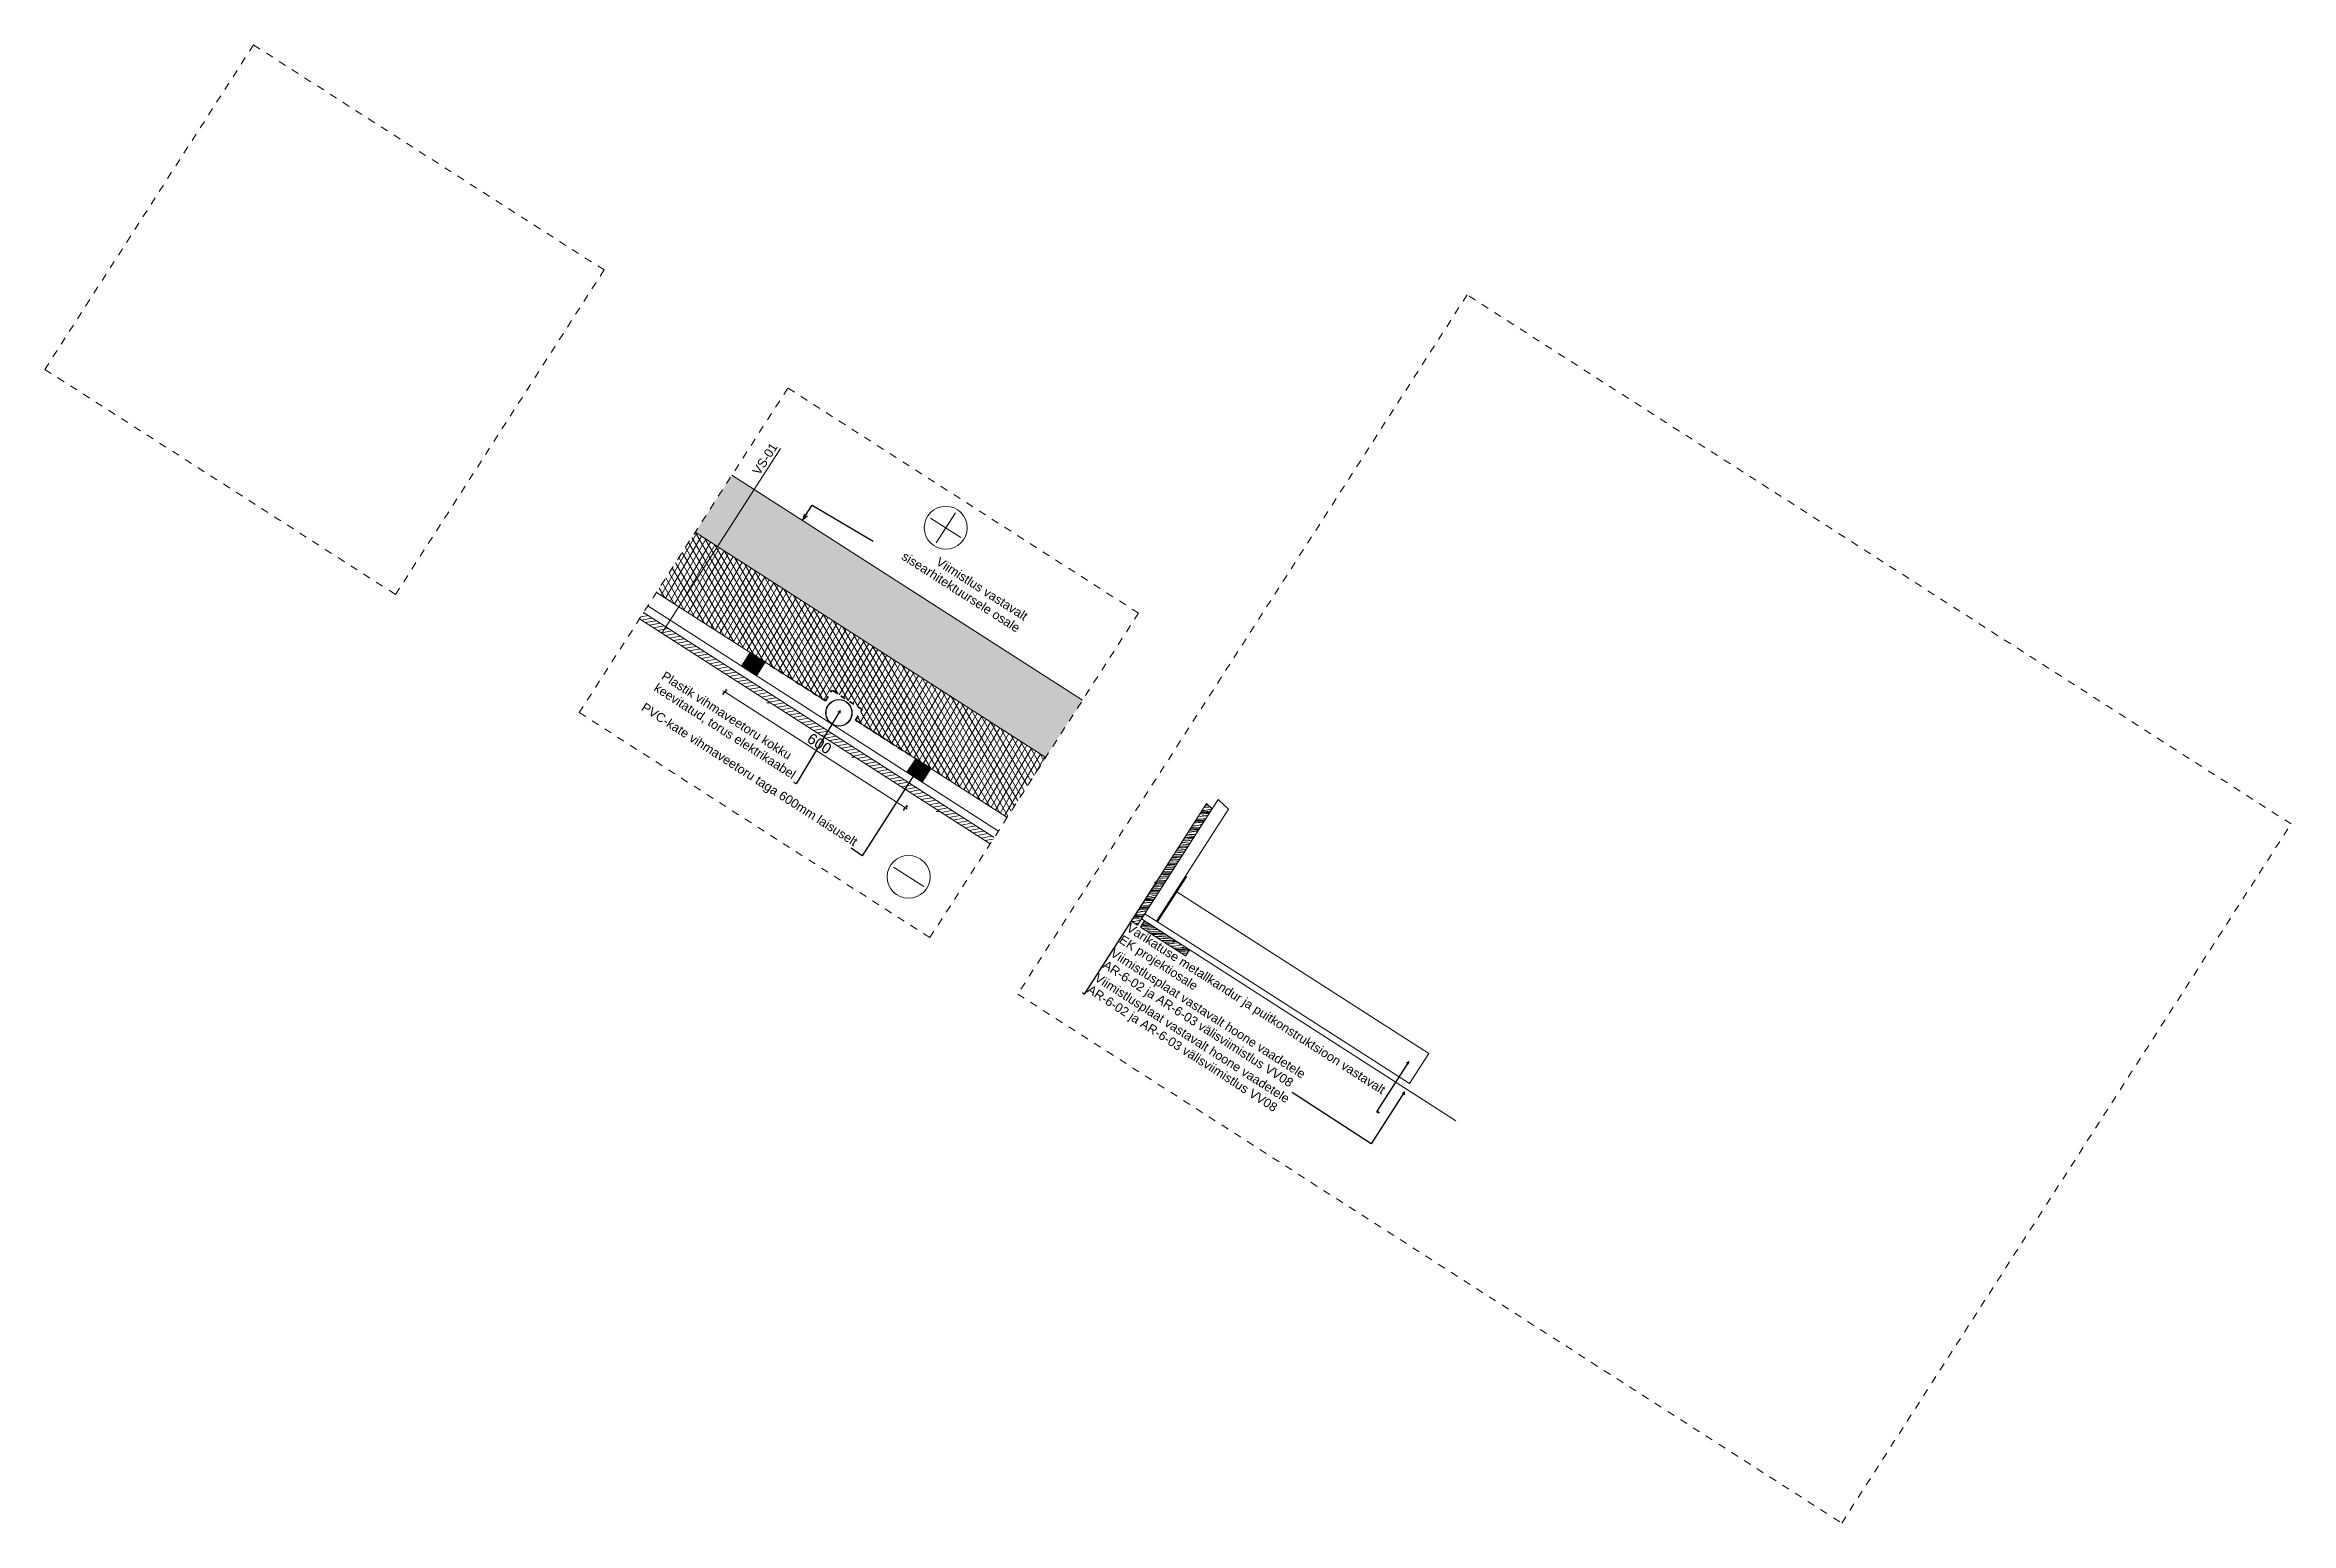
# Model space of a CAD drawing. Header units: millimetres. Extents: x -781 to 5496, y -3365 to 768.
import ezdxf

# ---------------------------------------------------------------- set-up
doc = ezdxf.new("R2010")
doc.units = ezdxf.units.MM
doc.header["$MEASUREMENT"] = 0
doc.linetypes.add('Dashed', pattern=[42.333333, 21.166667, -21.166667])
doc.linetypes.add('Small Dashed', pattern=[28.222222, 14.111111, -14.111111])
for name, color, linetype, lineweight in [('0_Pen_No__1', 7, 'Continuous', 13), ('2D Drafting - General_Pen_No__1', 7, 'Continuous', 13), ('2D Drafting - General_Pen_No__141', 7, 'Continuous', 20), ('Annotation - Label_Pen_No__2', 8, 'Continuous', 15), ('Dimensioning - General_Pen_No__1', 7, 'Continuous', 13), ('New_0_Pen_No__1', 7, 'Continuous', 13), ('New_0_Pen_No__2', 8, 'Continuous', 15), ('New_0_Pen_No__75', 6, 'Continuous', 20), ('New_2D Drafting - General_Pen_No__1', 7, 'Continuous', 13), ('New_2D Drafting - General_Pen_No__19', 255, 'Continuous', 0), ('New_2D Drafting - General_Pen_No__2', 8, 'Continuous', 15), ('New_2D Drafting - General_Pen_No__6', 5, 'Continuous', 35), ('New_k-jämejoon_Pen_No__2', 8, 'Continuous', 15), ('New_Structural - Bearing_Pen_No__1', 7, 'Continuous', 13), ('New_Structural - Bearing_Pen_No__141', 7, 'Continuous', 20)]:
    doc.layers.add(name, color=color, linetype=linetype, lineweight=lineweight)
for name, color, linetype, lineweight, true_color in [('2D Drafting - General_Pen_No__161', 7, 'Continuous', 13, 0x6a6a6a), ('New_Structural - Bearing_Pen_No__102', 7, 'Continuous', 13, 0xcccccc), ('New_Structural - Bearing_Pen_No__161', 7, 'Continuous', 13, 0x6a6a6a)]:
    doc.layers.add(name, color=color, linetype=linetype, lineweight=lineweight, true_color=true_color)
doc.layers.add('Dimensioning - General', color=7, linetype='Continuous')
doc.styles.add('GENERATED_STYLE_1', font='')
doc.styles.get('GENERATED_STYLE_1').set_extended_font_data('Arial')
doc.dimstyles.new('GENERATED_STYLE__1', dxfattribs={"dimtxt": 30, "dimasz": 9.5, "dimexe": 0.18, "dimexo": 0.0625, "dimgap": 0, "dimtad": 1, "dimdec": 0, "dimzin": 0, "dimdsep": 46, "dimtxsty": 'GENERATED_STYLE_1', "dimblk": 'ARROWHEAD_2', "dimblk1": 'ARROWHEAD_2', "dimblk2": 'ARROWHEAD_2', "dimcen": 0.09, "dimse1": 1, "dimse2": 1, "dimclrd": 7, "dimclre": 7, "dimclrt": 7, "dimadec": 0, "dimazin": 0, "dimtfac": 1, "dimtdec": 4, "dimtmove": 0, "dimatfit": 3, "dimfxl": 0, "dimtolj": 1, "dimtzin": 0, "dimarcsym": 0})
doc.dimstyles.new('GENERATED_STYLE__2', dxfattribs={"dimtxt": 0.18, "dimasz": 7.6, "dimexe": 0.18, "dimexo": 0.0625, "dimgap": 0, "dimtad": 0, "dimtih": 1, "dimtoh": 1, "dimdec": 4, "dimzin": 0, "dimdsep": 46, "dimcen": 0.09, "dimadec": 0, "dimazin": 0, "dimtfac": 1, "dimtdec": 4, "dimtmove": 0, "dimatfit": 3, "dimldrblk": 'ARROWHEAD_14', "dimfxl": 0, "dimtolj": 1, "dimtzin": 0, "dimarcsym": 0})
doc.dimstyles.new('GENERATED_STYLE__3', dxfattribs={"dimtxt": 0.18, "dimasz": 18.24, "dimexe": 0.18, "dimexo": 0.0625, "dimgap": 0, "dimtad": 0, "dimtih": 1, "dimtoh": 1, "dimdec": 4, "dimzin": 0, "dimdsep": 46, "dimcen": 0.09, "dimadec": 0, "dimazin": 0, "dimtfac": 1, "dimtdec": 4, "dimtmove": 0, "dimatfit": 3, "dimldrblk": 'ARROWHEAD_3', "dimfxl": 0, "dimtolj": 1, "dimtzin": 0, "dimarcsym": 0})

msp = doc.modelspace()

# ---------------------------------------------------------------- texts
at = {"layer": 'Annotation - Label_Pen_No__2', "color": 8, "linetype": 'Continuous', "lineweight": 15, "char_height": 25, "style": 'GENERATED_STYLE_1'}
for s, insert, width, attachment_point, rotation, line_spacing_factor in [('\\A1;{\\pqr;\\fArial|b0|i0|c0|p34;Viimistlus\\fArial|b0|i0|c0|p34; vastavalt sisearhitektuursele osale}', (1933.5, -876), 475.947, 9, 327.2836, 0.942728), ('\\A1;{\\pql;\\fArial|b0|i0|c0|p34;Plastik vihmaveetoru kokku keevitatud, torus elektrikaabel}', (915.8, -1039.6), 470.701, 7, 327.28329, 0.941195), ('\\A1;{\\pql;\\fArial|b0|i0|c0|p34;Varikatuse metallkandur ja puitkonstruktsioon vastavalt EK projektiosale}', (2214.2, -1746.5), 863.804, 7, 327.28329, 0.940037)]:
    msp.add_mtext(s, dxfattribs=dict(at, insert=insert, width=width, attachment_point=attachment_point, rotation=rotation, line_spacing_factor=line_spacing_factor))
at = {"layer": 'Annotation - Label_Pen_No__2', "color": 8, "linetype": 'Continuous', "lineweight": 15, "insert": (879.1, -1096.7), "char_height": 25, "attachment_point": 7, "rotation": 327.28329, "style": 'GENERATED_STYLE_1'}
msp.add_mtext('\\A1;{\\pql;\\fArial|b0|i0|c0|p34;PVC-kate vihmaveetoru taga 600mm laisuselt}', dxfattribs=at)
at = {"layer": 'Annotation - Label_Pen_No__2', "color": 8, "linetype": 'Continuous', "lineweight": 15, "char_height": 25, "attachment_point": 7, "line_spacing_factor": 0.937793, "style": 'GENERATED_STYLE_1'}
for insert, rotation in [((2168.9, -1817), 327.28329), ((2124.7, -1885.9), 327.28324)]:
    msp.add_mtext('\\A1;{\\pql;\\fArial|b0|i0|c0|p34;Viimistlusplaat vastavalt hoone vaadetele \\P\\pql;\\fArial|b0|i0|c0|p34;AR-6-02 ja AR-6-03\\fArial|b0|i0|c0|p34; välisviimistlus VV08}', dxfattribs=dict(at, insert=insert, rotation=rotation))
at = {"layer": 'New_0_Pen_No__2', "color": 8, "linetype": 'Continuous', "lineweight": 15, "insert": (1220.6, -382.4), "char_height": 25, "attachment_point": 2, "rotation": 57.28326, "style": 'GENERATED_STYLE_1'}
msp.add_mtext('\\A1;{\\pqc;\\fArial|b0|i0|c0|p34;VS-01}', dxfattribs=at)

# ---------------------------------------------------------------- blocks, each defined once
blk = doc.blocks.new('*X1')
at = {"layer": 'New_Structural - Bearing_Pen_No__161', "color": 251, "linetype": 'Continuous', "lineweight": 13, "true_color": 0x6a6a6a}
for p, q in [((2449.3, -1378.3), (2452.3, -1378.2)), ((2450.6, -1376.2), (2453.7, -1376.3)), ((2452.3, -1378.2), (2459.3, -1377.9)), ((2455, -1372.5), (2452.9, -1372.6)), ((2453.7, -1376.3), (2454.8, -1376.3)), ((2454.8, -1376.3), (2455.8, -1376.3)), ((2459.7, -1372.1), (2455, -1372.5)), ((2455.8, -1376.3), (2456.9, -1376.3)), ((2456.9, -1376.3), (2458, -1376.2)), ((2458, -1376.2), (2459.1, -1376.1)), ((2458.7, -1363.6), (2459, -1363.6)), ((2459, -1363.6), (2459.8, -1363.5)), ((2459.1, -1376.1), (2460.1, -1376)), ((2459.3, -1377.9), (2466.3, -1377.7)), ((2464.4, -1371.4), (2459.7, -1372.1)), ((2459.8, -1363.5), (2460.5, -1363.4)), ((2460.1, -1376), (2461.2, -1375.8)), ((2460.5, -1363.4), (2461.3, -1363.3)), ((2461.2, -1375.8), (2462.3, -1375.7)), ((2461.3, -1363.3), (2462.1, -1363.3)), ((2462.1, -1363.3), (2464.8, -1363.1)), ((2464.7, -1375.4), (2462.3, -1375.7)), ((2462.7, -1357.3), (2467.3, -1357.1)), ((2463, -1381.1), (2468.7, -1380.9)), ((2469, -1370.6), (2464.4, -1371.4)), ((2467.1, -1375.1), (2464.7, -1375.4)), ((2464.8, -1363.1), (2467.4, -1362.9)), ((2464.9, -1353.9), (2466.5, -1353.8)), ((2466.3, -1377.7), (2473.3, -1377.6)), ((2469.6, -1374.8), (2467.1, -1375.1)), ((2467.3, -1357.1), (2469.9, -1357)), ((2467.4, -1362.9), (2470.1, -1362.8)), ((2468.7, -1380.9), (2472.6, -1380.8)), ((2473.6, -1369.6), (2469, -1370.6)), ((2472, -1374.4), (2469.6, -1374.8)), ((2470.1, -1362.8), (2472.8, -1362.6)), ((2474.4, -1373.9), (2472, -1374.4)), ((2472.8, -1362.6), (2475.4, -1362.5)), ((2473.3, -1377.6), (2474.2, -1377.6)), ((2478.1, -1368.3), (2473.6, -1369.6)), ((2474.2, -1377.6), (2474.7, -1377.5)), ((2476.8, -1373.5), (2474.4, -1373.9)), ((2475.4, -1362.5), (2475.8, -1362.5)), ((2477.4, -1373.4), (2476.8, -1373.5)), ((2481, -1367.4), (2478.1, -1368.3)), ((2407.9, -1442.6), (2412.4, -1443)), ((2410.6, -1438.5), (2412.5, -1438.9)), ((2412.4, -1443), (2422, -1444)), ((2412.5, -1438.9), (2416.9, -1439.4)), ((2414, -1433.1), (2415.5, -1433.1)), ((2415.5, -1433.1), (2417.6, -1432.9)), ((2416.9, -1439.4), (2421.3, -1439.6)), ((2417.6, -1427.6), (2423, -1427.2)), ((2417.6, -1432.9), (2419.8, -1432.7)), ((2419.8, -1432.7), (2421.9, -1432.3)), ((2419.9, -1423.9), (2420.1, -1423.9)), ((2420.1, -1423.9), (2424.3, -1424)), ((2421.3, -1439.6), (2425.8, -1439.5)), ((2421.9, -1432.3), (2424, -1431.8)), ((2422.7, -1419.6), (2426.2, -1420)), ((2423, -1427.2), (2429.9, -1426.8)), ((2424, -1431.8), (2426, -1431.2)), ((2424.3, -1424), (2428.5, -1424)), ((2425.3, -1415.6), (2425.6, -1415.6)), ((2425.6, -1415.6), (2430, -1415.5)), ((2425.8, -1439.5), (2430.2, -1439.2)), ((2426, -1431.2), (2431.7, -1430.7)), ((2426.2, -1420), (2427.6, -1420.2)), ((2427.6, -1420.2), (2428.9, -1420.3)), ((2428.5, -1424), (2432.7, -1424.1)), ((2428.9, -1420.3), (2430.3, -1420.4)), ((2429.9, -1426.8), (2436.9, -1426.5)), ((2430, -1415.5), (2434.4, -1415.1)), ((2430.2, -1439.2), (2434.6, -1438.5)), ((2430.3, -1420.4), (2431.7, -1420.6)), ((2430.7, -1407.2), (2436, -1406.7)), ((2431.7, -1420.6), (2433, -1420.6)), ((2431.7, -1430.7), (2437.4, -1430.2)), ((2432.7, -1424.1), (2436.9, -1424.2)), ((2433, -1420.6), (2434.4, -1420.7)), ((2433.5, -1402.9), (2434.2, -1402.8)), ((2434.2, -1402.8), (2441.1, -1402.5)), ((2434.4, -1415.1), (2438.8, -1414.5)), ((2434.4, -1420.7), (2435.8, -1420.8)), ((2434.6, -1438.5), (2435.6, -1438.3)), ((2435.3, -1400.1), (2436.9, -1400.1)), ((2435.8, -1420.8), (2437.1, -1420.8)), ((2436, -1406.7), (2441.7, -1406.2)), ((2436.9, -1400.1), (2441.1, -1400.2)), ((2436.9, -1424.2), (2441, -1424.3)), ((2436.9, -1426.5), (2443.4, -1426.2)), ((2441.9, -1420.8), (2437.2, -1420.8)), ((2437.4, -1430.2), (2441, -1430)), ((2437.5, -1396.6), (2438.6, -1396.7)), ((2438.6, -1396.7), (2440, -1396.7)), ((2438.8, -1414.5), (2443.2, -1413.6)), ((2440, -1396.7), (2441.4, -1396.8)), ((2441, -1424.3), (2444.6, -1424.3)), ((2441.1, -1400.2), (2445.3, -1400.2)), ((2441.1, -1402.5), (2448.1, -1402.2)), ((2441.2, -1390.7), (2443.1, -1390.5)), ((2446.1, -1396.8), (2441.4, -1396.8)), ((2441.7, -1406.2), (2447.4, -1405.8)), ((2446.6, -1420.6), (2441.9, -1420.8)), ((2443.1, -1390.5), (2447.4, -1389.5)), ((2443.2, -1413.6), (2447.4, -1412.4)), ((2445.3, -1400.2), (2449.5, -1400.3)), ((2450.8, -1396.5), (2446.1, -1396.8)), ((2447.1, -1420.5), (2446.6, -1420.6)), ((2446.8, -1382.1), (2451.6, -1381.7)), ((2447.4, -1389.5), (2451.7, -1388.3)), ((2447.4, -1405.8), (2453.1, -1405.4)), ((2447.4, -1412.4), (2448.2, -1412.1)), ((2448.1, -1402.2), (2455.1, -1401.9)), ((2448.2, -1412.1), (2449, -1411.9)), ((2449, -1411.9), (2449.7, -1411.8)), ((2449.5, -1400.3), (2450.5, -1400.3)), ((2449.7, -1411.8), (2450.5, -1411.6)), ((2450.5, -1400.3), (2451.6, -1400.3)), ((2450.5, -1411.6), (2451.3, -1411.5)), ((2455.5, -1396.1), (2450.8, -1396.5)), ((2451.3, -1411.5), (2452.1, -1411.4)), ((2451.6, -1381.7), (2457.3, -1381.4)), ((2451.6, -1400.3), (2452.7, -1400.3)), ((2451.7, -1388.3), (2452.4, -1388.1)), ((2452.1, -1411.4), (2452.9, -1411.4)), ((2452.4, -1388.1), (2453.2, -1387.9)), ((2452.7, -1400.3), (2453.8, -1400.2)), ((2452.9, -1411.4), (2453, -1411.4)), ((2453.1, -1405.4), (2456.9, -1405.3)), ((2453.2, -1387.9), (2454, -1387.7)), ((2453.8, -1400.2), (2454.8, -1400.1)), ((2454, -1387.7), (2454.7, -1387.6)), ((2454.7, -1387.6), (2455.5, -1387.5)), ((2454.8, -1400.1), (2455.9, -1400)), ((2455.1, -1401.9), (2459.1, -1401.8)), ((2455.5, -1387.5), (2456.3, -1387.4)), ((2460.1, -1395.5), (2455.5, -1396.1)), ((2455.9, -1400), (2457, -1399.9)), ((2456.3, -1387.4), (2457.1, -1387.3)), ((2457, -1399.9), (2458, -1399.7)), ((2457.1, -1387.3), (2457.9, -1387.3)), ((2457.3, -1381.4), (2463, -1381.1)), ((2457.9, -1387.3), (2460.5, -1387.1)), ((2460.5, -1399.4), (2458, -1399.7)), ((2463.6, -1394.9), (2460.1, -1395.5)), ((2460.5, -1387.1), (2463.2, -1386.9)), ((2460.6, -1399.4), (2460.5, -1399.4)), ((2463.2, -1386.9), (2465.9, -1386.8)), ((2465.9, -1386.8), (2468.5, -1386.7)), ((2468.5, -1386.7), (2468.8, -1386.7)), ((2368.9, -1503.4), (2370, -1503.4)), ((2370, -1503.4), (2376.6, -1503.6)), ((2371.3, -1499.7), (2373.4, -1499.7)), ((2373.4, -1499.7), (2381.1, -1499.8)), ((2373.8, -1495.7), (2375.5, -1495.7)), ((2375.5, -1495.7), (2383.3, -1495.8)), ((2376.6, -1503.6), (2383.2, -1503.9)), ((2377.9, -1489.3), (2384.9, -1489.6)), ((2380.9, -1484.6), (2382.3, -1484.7)), ((2381.1, -1499.8), (2388.7, -1500)), ((2382.3, -1484.7), (2385.2, -1484.9)), ((2383.2, -1503.9), (2389.8, -1504.3)), ((2383.3, -1495.8), (2391.2, -1495.9)), ((2384.1, -1479.7), (2387.4, -1479.9)), ((2384.9, -1489.6), (2394.4, -1490.2)), ((2385.2, -1484.9), (2388.1, -1485.1)), ((2386.6, -1475.8), (2392.9, -1476)), ((2387.4, -1479.9), (2394, -1480.3)), ((2388.1, -1485.1), (2391, -1485.3)), ((2388.7, -1500), (2395.8, -1500.3)), ((2389.2, -1471.8), (2395.4, -1471.8)), ((2389.8, -1504.3), (2393.1, -1504.6)), ((2391, -1485.3), (2393.9, -1485.6)), ((2391.2, -1495.9), (2398.6, -1495.9)), ((2392.9, -1476), (2400.5, -1476.3)), ((2393, -1465.8), (2398.7, -1466.2)), ((2393.9, -1485.6), (2396.8, -1485.8)), ((2394, -1480.3), (2400.6, -1480.8)), ((2394.4, -1490.2), (2401.9, -1490.9)), ((2395.4, -1471.8), (2403.3, -1471.9)), ((2395.9, -1461.3), (2398.1, -1461.5)), ((2396.8, -1485.8), (2399.7, -1486.1)), ((2398.1, -1461.5), (2401, -1461.8)), ((2398.7, -1466.2), (2408.2, -1467)), ((2399.1, -1456.3), (2404.9, -1456.8)), ((2399.7, -1486.1), (2404, -1486.9)), ((2400.5, -1476.3), (2407.5, -1475.8)), ((2400.6, -1480.8), (2402.7, -1481)), ((2401, -1461.8), (2403.9, -1462.1)), ((2401.8, -1452.1), (2404.8, -1452.3)), ((2402.7, -1481), (2404.9, -1481.1)), ((2403.3, -1471.9), (2407.5, -1471.9)), ((2403.9, -1462.1), (2408.3, -1462.9)), ((2404, -1486.9), (2404.4, -1487)), ((2404.6, -1447.8), (2407.6, -1447.9)), ((2404.8, -1452.3), (2411.7, -1451.7)), ((2404.9, -1456.8), (2407, -1457)), ((2404.9, -1481.1), (2407, -1481.1)), ((2407, -1457), (2409.1, -1457.1)), ((2407, -1481.1), (2408.2, -1481.1)), ((2407.5, -1471.9), (2411.7, -1472)), ((2407.5, -1475.8), (2411.8, -1475.5)), ((2407.6, -1447.9), (2411.7, -1447.9)), ((2408.2, -1467), (2416.6, -1468)), ((2408.3, -1462.9), (2412.7, -1463.4)), ((2409.1, -1457.1), (2411.3, -1457.1)), ((2411.3, -1457.1), (2413.4, -1457)), ((2411.7, -1447.9), (2415.9, -1448)), ((2411.7, -1451.7), (2418.7, -1451.3)), ((2411.7, -1472), (2414, -1472)), ((2412.7, -1463.4), (2417.1, -1463.6)), ((2413.4, -1457), (2415.5, -1456.7)), ((2415.5, -1456.7), (2417.7, -1456.4)), ((2415.9, -1448), (2420.1, -1448)), ((2417.1, -1463.6), (2419.4, -1463.6)), ((2417.7, -1456.4), (2419.7, -1455.9)), ((2418.7, -1451.3), (2425.7, -1450.9)), ((2419.7, -1455.9), (2421.8, -1455.3)), ((2420.1, -1448), (2424.3, -1448.1)), ((2421.8, -1455.3), (2425, -1455)), ((2422, -1444), (2423.3, -1444.2)), ((2423.3, -1444.2), (2424.7, -1444.4)), ((2424.3, -1448.1), (2428.4, -1448.1)), ((2424.7, -1444.4), (2426.1, -1444.5)), ((2425.7, -1450.9), (2427.6, -1450.8)), ((2426.1, -1444.5), (2427.4, -1444.6)), ((2427.4, -1444.6), (2428.8, -1444.7)), ((2428.4, -1448.1), (2429.3, -1448.2)), ((2428.8, -1444.7), (2430.2, -1444.7)), ((2430.2, -1444.7), (2431.5, -1444.8)), ((2327.7, -1567.6), (2331.3, -1567.6)), ((2331.3, -1567.6), (2339.2, -1567.6)), ((2331.5, -1561.6), (2334, -1561.5)), ((2334, -1561.5), (2343.5, -1561.2)), ((2334.6, -1556.8), (2334.8, -1556.7)), ((2334.8, -1556.7), (2339.7, -1556.5)), ((2338, -1551.4), (2341.7, -1551.3)), ((2339.2, -1567.6), (2347, -1567.7)), ((2339.7, -1556.5), (2344.5, -1556.4)), ((2340.3, -1547.9), (2342.1, -1547.9)), ((2341.7, -1551.3), (2348.3, -1551.3)), ((2342.1, -1547.9), (2349.7, -1547.7)), ((2343, -1543.6), (2343.4, -1543.6)), ((2343.4, -1543.6), (2351.3, -1543.7)), ((2343.5, -1561.2), (2353.1, -1561.1)), ((2344.5, -1556.4), (2349.3, -1556.3)), ((2347, -1567.7), (2352.5, -1567.7)), ((2347.2, -1537.2), (2347.7, -1537.1)), ((2347.7, -1537.1), (2357.3, -1537.1)), ((2348.3, -1551.3), (2354.9, -1551.3)), ((2349.3, -1556.3), (2354.2, -1556.3)), ((2349.7, -1547.7), (2357.3, -1547.7)), ((2350.3, -1532.3), (2353.6, -1532.3)), ((2351.3, -1543.7), (2359.1, -1543.7)), ((2353.1, -1561.1), (2356.7, -1561.2)), ((2353.6, -1527.2), (2359.1, -1527.3)), ((2353.6, -1532.3), (2358.4, -1532.3)), ((2354.2, -1556.3), (2359, -1556.4)), ((2354.9, -1551.3), (2361.5, -1551.4)), ((2355.8, -1523.7), (2361.6, -1523.7)), ((2357.3, -1537.1), (2366.9, -1537.2)), ((2357.3, -1547.7), (2365, -1547.8)), ((2358.4, -1519.7), (2363.4, -1519.7)), ((2358.4, -1532.3), (2363.2, -1532.4)), ((2359, -1556.4), (2359.8, -1556.4)), ((2359.1, -1527.3), (2365.7, -1527.4)), ((2359.1, -1543.7), (2367, -1543.8)), ((2361.5, -1551.4), (2362.9, -1551.5)), ((2361.6, -1523.7), (2369.2, -1523.7)), ((2362.7, -1513.1), (2371.1, -1513.2)), ((2363.2, -1532.4), (2368, -1532.5)), ((2363.4, -1519.7), (2371.2, -1519.8)), ((2365, -1547.8), (2365.3, -1547.8)), ((2365.7, -1508.3), (2367.5, -1508.3)), ((2365.7, -1527.4), (2372.4, -1527.6)), ((2366.9, -1537.2), (2372, -1537.5)), ((2367, -1543.8), (2367.9, -1543.8)), ((2367.5, -1508.3), (2372.3, -1508.5)), ((2368, -1532.5), (2370.9, -1532.6)), ((2369.2, -1523.7), (2376.8, -1523.8)), ((2370.9, -1532.6), (2373.8, -1532.8)), ((2371.1, -1513.2), (2380.7, -1513.6)), ((2371.2, -1519.8), (2379.1, -1519.8)), ((2372.3, -1508.5), (2375.2, -1508.6)), ((2372.4, -1527.6), (2378.1, -1527.9)), ((2373.8, -1532.8), (2374.9, -1532.8)), ((2375.2, -1508.6), (2378.1, -1508.7)), ((2376.8, -1523.8), (2380.6, -1524)), ((2378.1, -1508.7), (2381, -1508.9)), ((2379.1, -1519.8), (2383.3, -1519.9)), ((2380.7, -1513.6), (2387, -1514)), ((2381, -1508.9), (2383.9, -1509.1)), ((2383.9, -1509.1), (2386.8, -1509.3)), ((2386.8, -1509.3), (2389.7, -1509.6)), ((2389.7, -1509.6), (2389.8, -1509.6)), ((2286.9, -1631), (2287.3, -1630.9)), ((2287.3, -1630.9), (2288.1, -1630.7)), ((2288.1, -1630.7), (2288.8, -1630.6)), ((2288.8, -1630.6), (2289.6, -1630.5)), ((2289.6, -1630.5), (2290.4, -1630.5)), ((2290.4, -1630.5), (2291.2, -1630.4)), ((2291.1, -1624.5), (2296.3, -1624.3)), ((2291.2, -1630.4), (2293.9, -1630.3)), ((2293.3, -1621.1), (2299.6, -1620.9)), ((2293.9, -1630.3), (2296.5, -1630.1)), ((2294.6, -1619), (2295.6, -1618.8)), ((2298, -1618.6), (2295.6, -1618.8)), ((2296.3, -1624.3), (2302.1, -1624.1)), ((2296.5, -1630.1), (2299.2, -1629.9)), ((2297.7, -1614.6), (2297.4, -1614.6)), ((2302.3, -1613.8), (2297.7, -1614.6)), ((2300.5, -1618.2), (2298, -1618.6)), ((2299.2, -1629.9), (2301.8, -1629.8)), ((2299.6, -1620.9), (2306.6, -1620.8)), ((2302.9, -1617.9), (2300.5, -1618.2)), ((2301.8, -1629.8), (2304.5, -1629.7)), ((2302.1, -1624.1), (2307.8, -1623.9)), ((2306.9, -1612.7), (2302.3, -1613.8)), ((2305.3, -1617.5), (2302.9, -1617.9)), ((2303, -1605.9), (2303.4, -1605.9)), ((2303.4, -1605.9), (2306.1, -1605.8)), ((2304.5, -1629.7), (2307.2, -1629.6)), ((2307.7, -1617.1), (2305.3, -1617.5)), ((2306.1, -1605.8), (2308.7, -1605.7)), ((2306.6, -1620.8), (2307.6, -1620.7)), ((2306.8, -1600), (2312, -1599.9)), ((2311.4, -1611.5), (2306.9, -1612.7)), ((2307.2, -1629.6), (2309.8, -1629.5)), ((2307.6, -1620.7), (2308.5, -1620.7)), ((2310.2, -1616.6), (2307.7, -1617.1)), ((2307.8, -1623.9), (2313.5, -1623.9)), ((2308.5, -1620.7), (2309.4, -1620.6)), ((2308.7, -1605.7), (2311.4, -1605.6)), ((2308.9, -1596.8), (2310.9, -1596.7)), ((2309.4, -1620.6), (2310.4, -1620.6)), ((2309.8, -1629.5), (2312.5, -1629.5)), ((2312.6, -1616.1), (2310.2, -1616.6)), ((2310.4, -1620.6), (2311.3, -1620.5)), ((2310.9, -1596.7), (2311.8, -1596.7)), ((2312, -1593.1), (2311.2, -1593.2)), ((2311.3, -1620.5), (2312.2, -1620.5)), ((2311.4, -1605.6), (2314.1, -1605.5)), ((2315.9, -1610), (2311.4, -1611.5)), ((2311.8, -1596.7), (2312.7, -1596.6)), ((2314.4, -1592.6), (2312, -1593.1)), ((2312, -1599.9), (2317.7, -1599.9)), ((2312.2, -1620.5), (2313.2, -1620.5)), ((2312.5, -1629.5), (2312.9, -1629.5)), ((2314.9, -1615.6), (2312.6, -1616.1)), ((2312.7, -1596.6), (2313.7, -1596.6)), ((2313.2, -1620.5), (2314.1, -1620.4)), ((2313.5, -1623.9), (2314.6, -1623.8)), ((2313.7, -1596.6), (2314.6, -1596.5)), ((2314.1, -1605.5), (2316.7, -1605.5)), ((2314.1, -1620.4), (2318.8, -1620.2)), ((2316.8, -1592.1), (2314.4, -1592.6)), ((2314.6, -1596.5), (2315.5, -1596.5)), ((2314.6, -1623.8), (2315.7, -1623.8)), ((2315.7, -1587.4), (2314.7, -1587.7)), ((2314.9, -1615.6), (2321.7, -1615.6)), ((2315.5, -1596.5), (2316.5, -1596.5)), ((2320.2, -1586), (2315.7, -1587.4)), ((2315.7, -1623.8), (2316.5, -1623.8)), ((2315.9, -1610), (2325.5, -1609.5)), ((2316.5, -1596.5), (2317.4, -1596.4)), ((2316.7, -1605.5), (2321.5, -1605.1)), ((2319.2, -1591.6), (2316.8, -1592.1)), ((2317.4, -1596.4), (2318.3, -1596.4)), ((2317.7, -1599.9), (2318.8, -1599.8)), ((2318.3, -1596.4), (2326, -1596.1)), ((2318.7, -1581.5), (2321, -1581.4)), ((2318.8, -1599.8), (2319.9, -1599.8)), ((2319.2, -1591.6), (2327.1, -1591.6)), ((2319.9, -1599.8), (2321, -1599.7)), ((2320.2, -1586), (2329.7, -1585.5)), ((2321, -1581.4), (2325.8, -1581.1)), ((2321, -1599.7), (2322.2, -1599.7)), ((2321.5, -1605.1), (2326.4, -1604.8)), ((2322.2, -1599.7), (2323.3, -1599.6)), ((2322.4, -1575.8), (2323.1, -1575.8)), ((2323.1, -1575.8), (2324.2, -1575.7)), ((2323.3, -1599.6), (2324.4, -1599.6)), ((2324.2, -1575.7), (2325.3, -1575.7)), ((2324.4, -1599.6), (2325.5, -1599.6)), ((2324.6, -1572.3), (2330.2, -1572.1)), ((2325.3, -1575.7), (2326.4, -1575.6)), ((2325.5, -1599.6), (2326.6, -1599.5)), ((2325.5, -1609.5), (2325.7, -1609.5)), ((2325.8, -1581.1), (2330.6, -1580.8)), ((2326, -1596.1), (2333.6, -1595.9)), ((2326.4, -1575.6), (2327.5, -1575.6)), ((2326.4, -1604.8), (2328.8, -1604.7)), ((2326.6, -1599.5), (2332.2, -1599.4)), ((2327.1, -1591.6), (2334.9, -1591.7)), ((2327.5, -1575.6), (2328.6, -1575.6)), ((2328.6, -1575.6), (2329.7, -1575.5)), ((2329.7, -1575.5), (2330.8, -1575.5)), ((2329.7, -1585.5), (2339.3, -1585.2)), ((2330.2, -1572.1), (2337.8, -1571.9)), ((2330.6, -1580.8), (2335.4, -1580.6)), ((2330.8, -1575.5), (2337.4, -1575.3)), ((2333.6, -1595.9), (2334.4, -1595.9)), ((2334.9, -1591.7), (2337.1, -1591.7)), ((2335.4, -1580.6), (2340.3, -1580.4)), ((2337.4, -1575.3), (2344.1, -1575.3)), ((2337.8, -1571.9), (2345.5, -1571.8)), ((2339.3, -1585.2), (2341.3, -1585.2)), ((2340.3, -1580.4), (2344.4, -1580.4)), ((2344.1, -1575.3), (2347.6, -1575.3)), ((2345.5, -1571.8), (2349.9, -1571.7)), ((2256.2, -1682.7), (2259.1, -1682.7)), ((2259, -1674.5), (2259.4, -1674.4)), ((2259.1, -1682.7), (2263.5, -1682.3)), ((2259.4, -1674.4), (2265.1, -1673.8)), ((2261.8, -1670.1), (2263.2, -1670)), ((2263.2, -1670), (2270.2, -1669.6)), ((2263.5, -1682.3), (2267.9, -1681.7)), ((2263.6, -1667.2), (2266, -1667.3)), ((2264.3, -1687.9), (2264.9, -1688)), ((2264.9, -1688), (2266.2, -1688)), ((2265.1, -1673.8), (2270.7, -1673.4)), ((2265.9, -1663.8), (2266.4, -1663.8)), ((2266, -1667.3), (2270.2, -1667.3)), ((2270.9, -1688), (2266.2, -1688)), ((2266.4, -1663.8), (2267.7, -1663.9)), ((2267.7, -1663.9), (2269.1, -1663.9)), ((2267.9, -1681.7), (2272.3, -1680.8)), ((2269.1, -1663.9), (2270.5, -1664)), ((2269.5, -1658), (2272.2, -1657.7)), ((2269.8, -1691.4), (2270.1, -1691.5)), ((2270.1, -1691.5), (2273, -1691.5)), ((2270.2, -1667.3), (2274.4, -1667.4)), ((2270.2, -1669.6), (2277.2, -1669.4)), ((2275.2, -1663.9), (2270.5, -1663.9)), ((2270.7, -1673.4), (2276.5, -1673)), ((2275.4, -1687.8), (2270.9, -1688)), ((2272.2, -1657.7), (2276.5, -1656.7)), ((2272.3, -1680.8), (2276.5, -1679.6)), ((2274.4, -1667.4), (2278.5, -1667.5)), ((2275.1, -1649.3), (2280.7, -1648.9)), ((2279.9, -1663.7), (2275.2, -1663.9)), ((2276.5, -1656.7), (2280.8, -1655.5)), ((2276.5, -1673), (2282.2, -1672.6)), ((2276.5, -1679.6), (2277.3, -1679.3)), ((2277.2, -1669.4), (2284.2, -1669.1)), ((2277.3, -1679.3), (2278, -1679.1)), ((2277.6, -1645.5), (2281.4, -1645.3)), ((2278, -1679.1), (2278.8, -1679)), ((2278.5, -1667.5), (2279.6, -1667.5)), ((2278.8, -1679), (2279.6, -1678.8)), ((2278.9, -1643.4), (2282.8, -1643.5)), ((2279.6, -1667.5), (2280.7, -1667.5)), ((2279.6, -1678.8), (2280.4, -1678.7)), ((2284.6, -1663.3), (2279.9, -1663.7)), ((2280.4, -1678.7), (2281.2, -1678.6)), ((2280.7, -1648.9), (2286.4, -1648.6)), ((2280.7, -1667.5), (2281.8, -1667.5)), ((2280.8, -1655.5), (2281.5, -1655.3)), ((2284.1, -1639.7), (2281.2, -1639.8)), ((2281.2, -1678.6), (2281.3, -1678.6)), ((2281.4, -1645.3), (2288.4, -1645.1)), ((2281.5, -1655.3), (2282.3, -1655.1)), ((2281.8, -1667.5), (2282.8, -1667.4)), ((2282.2, -1672.6), (2285.2, -1672.5)), ((2282.3, -1655.1), (2283.1, -1654.9)), ((2282.8, -1643.5), (2283.9, -1643.5)), ((2282.8, -1667.4), (2283.9, -1667.3)), ((2283.1, -1654.9), (2283.8, -1654.8)), ((2283.8, -1654.8), (2284.6, -1654.7)), ((2283.9, -1643.5), (2284.9, -1643.5)), ((2283.9, -1667.3), (2285, -1667.2)), ((2288.8, -1639.3), (2284.1, -1639.7)), ((2284.2, -1669.1), (2287.4, -1669)), ((2284.6, -1654.7), (2285.4, -1654.6)), ((2289.2, -1662.7), (2284.6, -1663.3)), ((2284.9, -1643.5), (2286, -1643.4)), ((2285, -1667.2), (2286.1, -1667.1)), ((2285.4, -1654.6), (2286.2, -1654.5)), ((2286, -1643.4), (2287.1, -1643.4)), ((2286.1, -1667.1), (2287.1, -1666.9)), ((2286.2, -1654.5), (2287, -1654.5)), ((2286.4, -1648.6), (2292.1, -1648.3)), ((2287, -1654.5), (2289.6, -1654.3)), ((2287.1, -1643.4), (2288.2, -1643.3)), ((2288.9, -1666.7), (2287.1, -1666.9)), ((2288.2, -1643.3), (2289.2, -1643.2)), ((2288.4, -1645.1), (2295.4, -1644.9)), ((2293.5, -1638.6), (2288.8, -1639.3)), ((2289.2, -1643.2), (2290.3, -1643)), ((2291.8, -1662.2), (2289.2, -1662.7)), ((2289.6, -1654.3), (2292.3, -1654.1)), ((2290.3, -1643), (2291.4, -1642.9)), ((2293.8, -1642.6), (2291.4, -1642.8)), ((2292.1, -1648.3), (2297.8, -1648.1)), ((2292.3, -1654.1), (2294.9, -1654)), ((2298.1, -1637.8), (2293.5, -1638.6)), ((2296.2, -1642.3), (2293.8, -1642.6)), ((2294.9, -1654), (2297.2, -1653.9)), ((2295.4, -1644.9), (2302.4, -1644.8)), ((2298.7, -1641.9), (2296.2, -1642.3)), ((2297.8, -1648.1), (2300.9, -1648)), ((2302.7, -1636.7), (2298.1, -1637.8)), ((2301.1, -1641.5), (2298.7, -1641.9)), ((2303.5, -1641.1), (2301.1, -1641.5)), ((2302.4, -1644.8), (2303, -1644.8)), ((2307.2, -1635.5), (2302.7, -1636.7)), ((2305.6, -1640.7), (2303.5, -1641.1)), ((2309.4, -1634.8), (2307.2, -1635.5))]:
    blk.add_line(p, q, dxfattribs=at)
blk = doc.blocks.new('*X2')
at = {"layer": '2D Drafting - General_Pen_No__161', "color": 251, "linetype": 'Continuous', "lineweight": 13, "true_color": 0x6a6a6a}
for p, q in [((2283.9, -1693.1), (2286.9, -1693)), ((2287.8, -1690.3), (2285.4, -1690.6)), ((2286.9, -1693), (2293.9, -1692.9)), ((2290.2, -1690), (2287.8, -1690.3)), ((2289.6, -1685.8), (2288.4, -1686.1)), ((2294.2, -1684.8), (2289.6, -1685.8)), ((2292.6, -1689.6), (2290.2, -1690)), ((2295, -1689.2), (2292.6, -1689.6)), ((2293.9, -1692.9), (2294.8, -1692.8)), ((2297.1, -1684), (2294.2, -1684.8)), ((2294.8, -1692.8), (2295.8, -1692.8)), ((2297.4, -1688.7), (2295, -1689.2)), ((2295.8, -1692.8), (2296.7, -1692.7)), ((2296.7, -1692.7), (2297.6, -1692.7)), ((2299.8, -1688.2), (2297.4, -1688.7)), ((2297.6, -1692.7), (2298.6, -1692.6)), ((2298.6, -1692.6), (2299.5, -1692.6)), ((2299.5, -1692.6), (2300.4, -1692.5)), ((2302.2, -1687.7), (2299.8, -1688.2)), ((2300.4, -1692.5), (2301.4, -1692.5)), ((2301.4, -1692.5), (2309, -1692.2)), ((2302.2, -1687.7), (2302.8, -1687.7)), ((2309, -1692.2), (2309.8, -1692.2)), ((2281.7, -1696.5), (2283.6, -1696.4)), ((2283.6, -1696.4), (2289.3, -1696.2)), ((2286.3, -1702), (2286.5, -1702)), ((2286.5, -1702), (2289.1, -1701.9)), ((2289.1, -1701.9), (2291.8, -1701.8)), ((2289.3, -1696.2), (2295.1, -1696)), ((2291.8, -1701.8), (2294.5, -1701.7)), ((2294.5, -1701.7), (2297.1, -1701.6)), ((2299, -1706.1), (2294.8, -1707.5)), ((2295.1, -1696), (2300.8, -1696)), ((2297.1, -1701.6), (2299.8, -1701.6)), ((2299, -1706.1), (2308.5, -1705.6)), ((2299.8, -1701.6), (2304.6, -1701.2)), ((2300.8, -1696), (2301.9, -1695.9)), ((2301.3, -1711.7), (2305.9, -1711.8)), ((2301.9, -1695.9), (2303, -1695.9)), ((2303, -1695.9), (2304.1, -1695.8)), ((2304.1, -1695.8), (2305.2, -1695.8)), ((2304.6, -1701.2), (2309.4, -1700.9)), ((2305.2, -1695.8), (2306.3, -1695.7)), ((2305.9, -1711.8), (2313.7, -1711.8)), ((2306.3, -1695.7), (2307.4, -1695.7)), ((2307.4, -1695.7), (2308.5, -1695.7)), ((2308.2, -1716.2), (2312.4, -1716.1)), ((2308.5, -1695.7), (2309.6, -1695.6)), ((2308.5, -1705.6), (2318.1, -1705.3)), ((2309.4, -1700.9), (2314.2, -1700.7)), ((2309.7, -1695.6), (2315, -1695.5)), ((2312.4, -1716.1), (2320, -1715.9)), ((2313.5, -1719.5), (2318.6, -1719.5)), ((2313.7, -1711.8), (2321.6, -1711.9)), ((2314.2, -1700.7), (2319.1, -1700.6)), ((2318.1, -1705.3), (2327.7, -1705.3)), ((2318.6, -1719.5), (2325.2, -1719.5)), ((2319.1, -1700.6), (2322.7, -1700.5)), ((2320, -1715.9), (2327.7, -1715.9)), ((2321.3, -1724.5), (2324.5, -1724.5)), ((2321.6, -1711.9), (2329.5, -1711.9)), ((2324.5, -1724.5), (2329.3, -1724.6)), ((2325.2, -1719.5), (2331.8, -1719.6)), ((2327.7, -1705.3), (2330.2, -1705.3)), ((2327.7, -1715.9), (2335.3, -1716)), ((2328.9, -1729.4), (2333, -1729.5)), ((2329.3, -1724.6), (2334.2, -1724.7)), ((2329.5, -1711.9), (2337.3, -1712)), ((2331.8, -1719.6), (2338.5, -1719.9)), ((2333, -1729.5), (2342.5, -1729.9)), ((2334.2, -1724.7), (2337.1, -1724.8)), ((2335.3, -1716), (2342.9, -1716.1)), ((2337.1, -1724.8), (2340, -1725)), ((2337.3, -1712), (2340.6, -1712)), ((2338.5, -1719.9), (2345.1, -1720.2)), ((2339.2, -1736.1), (2341, -1736.1)), ((2340, -1725), (2342.8, -1725.2)), ((2341, -1736.1), (2348.8, -1736.1)), ((2342.5, -1729.9), (2352.1, -1730.5)), ((2342.8, -1725.2), (2345.7, -1725.4)), ((2342.9, -1716.1), (2347.2, -1716.2)), ((2345.1, -1720.2), (2351.7, -1720.6)), ((2345.7, -1725.4), (2348.6, -1725.6)), ((2345.8, -1740.3), (2346.3, -1740.3)), ((2346.3, -1740.3), (2353.9, -1740.6)), ((2348.6, -1725.6), (2351.5, -1725.9)), ((2348.8, -1736.1), (2356.7, -1736.2)), ((2351.5, -1725.9), (2354.4, -1726.1)), ((2351.7, -1720.6), (2354.3, -1720.8)), ((2352.1, -1730.5), (2361.6, -1731.3)), ((2353.2, -1745.1), (2354, -1745.1)), ((2353.9, -1740.6), (2360.9, -1740.1)), ((2354, -1745.1), (2356.1, -1745.3)), ((2354.4, -1726.1), (2357.3, -1726.4)), ((2356.1, -1745.3), (2358.3, -1745.5)), ((2356.7, -1736.2), (2360.9, -1736.3)), ((2357.3, -1726.4), (2361.7, -1727.2)), ((2358.3, -1745.5), (2360.4, -1745.5)), ((2360.4, -1745.5), (2362.6, -1745.3)), ((2360.9, -1736.3), (2365.1, -1736.3)), ((2360.9, -1740.1), (2367.9, -1739.6)), ((2361.6, -1731.3), (2371.1, -1732.4)), ((2361.7, -1727.2), (2364.9, -1727.6)), ((2362.6, -1745.3), (2364.7, -1745.1)), ((2363.8, -1751.9), (2366.3, -1752)), ((2364.7, -1745.1), (2366.8, -1744.7)), ((2365.1, -1736.3), (2369.2, -1736.4)), ((2366.3, -1752), (2370.7, -1751.9)), ((2366.8, -1744.7), (2368.9, -1744.2)), ((2367.9, -1739.6), (2374.8, -1739.2)), ((2368.9, -1744.2), (2371, -1743.6)), ((2369.2, -1736.4), (2373.4, -1736.4)), ((2370.7, -1751.9), (2375.1, -1751.6)), ((2371, -1743.6), (2376.6, -1743.1)), ((2371.1, -1732.4), (2372.5, -1732.6)), ((2371.7, -1756.9), (2372.3, -1757)), ((2372.3, -1757), (2373.7, -1757.1)), ((2372.5, -1732.6), (2372.7, -1732.6)), ((2373.4, -1736.4), (2377.6, -1736.5)), ((2373.7, -1757.1), (2375.1, -1757.1)), ((2374.8, -1739.2), (2381.8, -1738.9)), ((2375.1, -1751.6), (2379.5, -1750.9)), ((2375.1, -1757.1), (2376.5, -1757.2)), ((2376.5, -1757.2), (2377.8, -1757.2)), ((2376.6, -1743.1), (2382.3, -1742.6)), ((2377.6, -1736.5), (2378.8, -1736.5)), ((2382.5, -1757.2), (2377.8, -1757.2)), ((2379.5, -1750.9), (2383.8, -1750)), ((2381.8, -1738.9), (2382.4, -1738.9)), ((2382.3, -1742.6), (2387.7, -1742.2)), ((2387.2, -1757), (2382.5, -1757.2)), ((2383.8, -1750), (2388.1, -1748.8)), ((2391.9, -1756.5), (2387.2, -1757)), ((2388.1, -1748.8), (2388.9, -1748.6)), ((2388.9, -1748.6), (2389.6, -1748.4)), ((2389.6, -1748.4), (2390.4, -1748.2)), ((2390.4, -1748.2), (2391.2, -1748)), ((2391.2, -1748), (2392, -1747.9)), ((2396.6, -1755.9), (2391.9, -1756.5)), ((2392, -1747.9), (2392.8, -1747.8)), ((2392.8, -1747.8), (2393.5, -1747.8)), ((2393.5, -1747.8), (2394.3, -1747.7)), ((2394.3, -1747.7), (2396, -1747.6)), ((2401.2, -1755.1), (2396.6, -1755.9)), ((2405.8, -1754), (2401.2, -1755.1)), ((2406, -1754), (2405.8, -1754)), ((2411.4, -1757.5), (2409, -1757.9)), ((2377.4, -1760.6), (2377.5, -1760.6)), ((2377.5, -1760.6), (2381.7, -1760.7)), ((2380.8, -1762.8), (2384.6, -1762.6)), ((2381.7, -1760.7), (2385.9, -1760.8)), ((2384.6, -1762.6), (2391.5, -1762.4)), ((2385.9, -1760.8), (2387, -1760.8)), ((2386, -1766.1), (2389.5, -1765.9)), ((2387, -1760.8), (2388.1, -1760.8)), ((2388.1, -1760.8), (2389.1, -1760.7)), ((2389.1, -1760.7), (2390.2, -1760.7)), ((2389.5, -1765.9), (2395.2, -1765.6)), ((2390.2, -1760.7), (2391.3, -1760.6)), ((2391.3, -1760.6), (2392.3, -1760.5)), ((2391.5, -1762.4), (2398.5, -1762.2)), ((2392.3, -1760.5), (2393.4, -1760.3)), ((2393.4, -1760.3), (2394.5, -1760.2)), ((2394.3, -1771.5), (2395.4, -1771.4)), ((2396.9, -1759.9), (2394.5, -1760.1)), ((2395.2, -1765.6), (2400.9, -1765.4)), ((2395.4, -1771.4), (2398.1, -1771.3)), ((2399.4, -1759.6), (2396.9, -1759.9)), ((2398.1, -1771.3), (2400.7, -1771.1)), ((2398.5, -1762.2), (2405.5, -1762.1)), ((2401.8, -1759.2), (2399.4, -1759.6)), ((2400.7, -1771.1), (2403.4, -1771)), ((2400.9, -1765.4), (2406.7, -1765.3)), ((2404.2, -1758.8), (2401.8, -1759.2)), ((2403.4, -1771), (2406.1, -1770.9)), ((2406.1, -1776.8), (2403.7, -1777.5)), ((2406.6, -1758.4), (2404.2, -1758.8)), ((2405.5, -1762.1), (2406.4, -1762)), ((2406.1, -1770.9), (2408.7, -1770.9)), ((2409, -1775.9), (2406.1, -1776.8)), ((2406.4, -1762), (2407.4, -1762)), ((2409, -1757.9), (2406.6, -1758.4)), ((2406.7, -1765.3), (2412.4, -1765.2)), ((2407.4, -1762), (2408.3, -1761.9)), ((2408.3, -1761.9), (2409.2, -1761.9)), ((2408.7, -1770.9), (2411.4, -1770.8)), ((2409.2, -1761.9), (2410.2, -1761.9)), ((2410.2, -1761.9), (2411.1, -1761.8)), ((2411.1, -1761.8), (2412, -1761.8)), ((2411.4, -1770.8), (2412.3, -1770.7)), ((2412, -1761.8), (2413, -1761.7)), ((2412.4, -1765.2), (2413.5, -1765.1)), ((2413, -1761.7), (2417.8, -1761.6)), ((2413.5, -1765.1), (2414.6, -1765.1)), ((2414.6, -1765.1), (2415.7, -1765.1)), ((2415.7, -1765.1), (2415.9, -1765))]:
    blk.add_line(p, q, dxfattribs=at)
blk = doc.blocks.new('*D3')
at = {"layer": 'Dimensioning - General_Pen_No__1', "color": 7, "linetype": 'Continuous', "lineweight": 13}
for p, q in [((1125.2, -1037.3), (1112.4, -1043.9)), ((1113.7, -1048.5), (1123.9, -1032.7)), ((1113.7, -1037.3), (1118.8, -1040.6)), ((1118.8, -1040.6), (1623.6, -1364.9)), ((1617.2, -1368.2), (1630, -1361.6)), ((1618.6, -1372.8), (1628.7, -1357)), ((1623.6, -1364.9), (1628.8, -1368.2))]:
    blk.add_line(p, q, dxfattribs=at)
at = {"layer": 'Dimensioning - General_Pen_No__1', "color": 7, "lineweight": 13, "insert": (1345.7, -1179.2), "char_height": 30, "attachment_point": 7, "rotation": 327.28326, "style": 'GENERATED_STYLE_1'}
blk.add_mtext('\\A1;{\\pql;\\fArial|b0|i0|c0|p34;600}', dxfattribs=at)
blk = doc.blocks.new('ARROWHEAD_2')
at = {"color": 0, "linetype": 'Continuous', "lineweight": 0}
for p, q in [((0, 0), (-1, 0)), ((-0.38, -0.66), (0.38, 0.66))]:
    blk.add_line(p, q, dxfattribs=at)
blk = doc.blocks.new('ARROWHEAD_14')
at = {"color": 0, "linetype": 'Continuous', "lineweight": 0}
blk.add_line((0, 0), (-1, 0), dxfattribs=at)
at = {"color": 0, "linetype": 'Continuous', "lineweight": 0, "flags": 128}
blk.add_lwpolyline([(-0.9093, 0.525), (0, 0), (-0.9093, -0.525)], dxfattribs=at)
blk = doc.blocks.new('ARROWHEAD_3')
at = {"color": 0, "linetype": 'Continuous', "lineweight": 0}
blk.add_line((0, 0), (-1, 0), dxfattribs=at)
at = {"color": 0, "linetype": 'Continuous', "lineweight": 0, "flags": 128}
blk.add_lwpolyline([(-1, 0.2679), (0, 0), (-1, -0.2679)], dxfattribs=at)

# ---------------------------------------------------------------- dimensions: what is measured, and where the dimension line sits
at = {"layer": 'Dimensioning - General', "color": 7, "linetype": 'Continuous', "lineweight": 13}
dim = msp.add_linear_dim(base=(1623.6, -1364.9), p1=(1165.2, -968.4), p2=(1670, -1292.7), angle=327.28326, dimstyle='GENERATED_STYLE__1', dxfattribs=at)
dim.commit()
dim.dimension.update_dxf_attribs({"geometry": '*D3', "text_midpoint": (1382.7, -1185.2), "dimtype": 160, "text_rotation": 327.28326})

# ---------------------------------------------------------------- hatches: boundary and pattern name
at = {"layer": 'New_2D Drafting - General_Pen_No__19', "linetype": 'Continuous', "lineweight": 0}
for points in [[(1165.2, -968.4), (1207.3, -995.4), (1231.6, -957.5), (1189.5, -930.5)], [(1628, -1265.6), (1670, -1292.7), (1694.4, -1254.8), (1652.3, -1227.8)]]:
    msp.add_hatch(color=255, dxfattribs=at).paths.add_polyline_path(points)
at = {"layer": 'New_Structural - Bearing_Pen_No__1', "linetype": 'Continuous', "lineweight": 13}
h = msp.add_hatch(dxfattribs=at)
h.set_pattern_fill('Lightweight_Concrete_0001', style=0, pattern_type=2)
h.set_pattern_definition([(0, (0, 0), (0, 77.9423), [4.875, -40.125]), (0, (22.5, 38.97), (0, 77.9423), [4.875, -40.125]), (60, (0, 0), (-67.5, 38.9711), [4.875, -40.125]), (60, (45, 0), (-67.5, 38.9711), [4.875, -40.125]), (120, (4.875, 0), (67.5, 38.9711), [4.875, -40.125]), (120, (49.875, 0), (67.5, 38.9711), [4.875, -40.125]), (0, (0, 7.5), (0, 15), [0, -15, 0, -22.5]), (45, (7.5, 7.5), (-10.6066, 10.6066), [0, -11.25, 0, -18.75])])
h.paths.add_polyline_path([(1036.1, -594.2), (2015.9, -1223.7), (2118.6, -1063.8), (1138.7, -434.3)])
h = msp.add_hatch(dxfattribs=at)
h.set_pattern_fill('Batt_Insulation_0001', style=0, pattern_type=2)
h.set_pattern_definition([(60, (0, 0), (-12.99038, 7.5), []), (120, (0, 0), (12.99038, 7.5), [])])
h.paths.add_polyline_path([(928, -762.5), (1399.9, -1065.6), (1418.8, -1036.2), (1502.9, -1090.2), (1484, -1119.7), (1907.8, -1391.9), (2015.9, -1223.7), (1036.1, -594.2)])
h = msp.add_hatch(dxfattribs=at)
h.set_pattern_fill('Wood_0001', style=0, pattern_type=2)
h.set_pattern_definition([(10, (0, 0), (-1.562834, 8.86327), [])])
h.paths.add_polyline_path([(891.7, -818.8), (880.4, -836.5), (1860.3, -1466), (1871.6, -1448.3)])
at = {"layer": 'New_Structural - Bearing_Pen_No__102', "linetype": 'Continuous', "lineweight": 13, "true_color": 0xcccccc}
h = msp.add_hatch(dxfattribs=at)
h.set_pattern_fill('Plank_Floor_0001', color=254, style=0, pattern_type=2)
h.set_pattern_definition([(0, (4317.06, -3047.24), (0, 152), [])])
h.paths.add_polyline_path([(1059.9, -957.8), (1857.5, -1470.2), (1860.2, -1466), (1062.6, -953.6)])

# ---------------------------------------------------------------- linework, layer by layer
at = {"layer": '0_Pen_No__1', "color": 7, "linetype": 'Dashed', "lineweight": 13}
for points in [[(198.5, -768.4), (781.4, 139), (-198.5, 768.4), (-781.4, -139)], [(4240.4, -3364.9), (5496.3, -1409.8), (3193.6, 69.5), (1937.6, -1885.6)], [(1692, -1727.9), (2274.9, -820.5), (1295.1, -191), (712.2, -1098.4)]]:
    msp.add_lwpolyline(points, close=True, dxfattribs=at)
at = {"layer": '2D Drafting - General_Pen_No__1', "color": 7, "linetype": 'Continuous', "lineweight": 13}
for points in [[(1778.3, -608.7), (1694.1, -554.6)], [(1763.2, -539.6), (1709.2, -623.7)], [(1674.7, -1585), (1590.6, -1530.9)]]:
    msp.add_lwpolyline(points, dxfattribs=at)
for centre in [(1736.2, -581.7), (1632.6, -1557.9)]:
    msp.add_circle(centre, 60, dxfattribs=at)
at = {"layer": '2D Drafting - General_Pen_No__141', "color": 7, "linetype": 'Continuous', "lineweight": 20, "flags": 128}
msp.add_lwpolyline([(2286.4, -1689.1), (2280.5, -1698.3), (2406.1, -1779), (2406.7, -1779.4), (2412.1, -1771), (2418, -1761.7), (2291.8, -1680.7)], close=True, dxfattribs=at)
at = {"layer": 'New_0_Pen_No__1', "color": 7, "linetype": 'Continuous', "lineweight": 13, "flags": 128}
msp.add_lwpolyline([(2497.6, -1341.9), (2526.6, -1368.9), (2325.4, -1682), (2292.6, -1661)], close=True, dxfattribs=at)
at = {"layer": 'New_0_Pen_No__2', "color": 8, "linetype": 'Continuous', "lineweight": 15}
msp.add_lwpolyline([(2409, -1557.5), (2406.5, -1555.8), (2325.4, -1682), (2328, -1683.7)], close=True, dxfattribs=at)
at = {"layer": 'New_0_Pen_No__75', "color": 6, "linetype": 'Continuous', "lineweight": 20}
for q in [(2292.6, -1661), (3162.2, -2239.8)]:
    msp.add_line((2283.4, -1675.3), q, dxfattribs=at)
at = {"layer": 'New_2D Drafting - General_Pen_No__1', "color": 7, "linetype": 'Continuous', "lineweight": 13}
for p, q in [((1207.3, -995.4), (1189.5, -930.5)), ((1165.2, -968.4), (1231.6, -957.5)), ((1628, -1265.6), (1694.4, -1254.8)), ((1670, -1292.7), (1652.3, -1227.8))]:
    msp.add_line(p, q, dxfattribs=at)
at = {"layer": 'New_2D Drafting - General_Pen_No__1', "color": 7, "linetype": 'Continuous', "lineweight": 13, "flags": 128}
for points in [[(1165.2, -968.4), (1207.3, -995.4), (1231.6, -957.5), (1189.5, -930.5)], [(1628, -1265.6), (1670, -1292.7), (1694.4, -1254.8), (1652.3, -1227.8)]]:
    msp.add_lwpolyline(points, close=True, dxfattribs=at)
at = {"layer": 'New_2D Drafting - General_Pen_No__1', "color": 7, "linetype": 'Continuous', "lineweight": 13}
for radius in [37.5, 36]:
    msp.add_circle((1437.7, -1099.3), radius, dxfattribs=at)
at = {"layer": 'New_2D Drafting - General_Pen_No__2', "color": 8, "linetype": 'Continuous', "lineweight": 15}
msp.add_line((942.9, -876.7), (1274.5, -360.5), dxfattribs=at)
at = {"layer": 'New_2D Drafting - General_Pen_No__6', "color": 5, "linetype": 'Small Dashed', "lineweight": 35}
for p, q in [((1399.9, -1065.6), (1189.5, -930.5)), ((1399.9, -1065.6), (1418.8, -1036.2)), ((1502.9, -1090.2), (1418.8, -1036.2)), ((1484, -1119.7), (1502.9, -1090.2)), ((1484, -1119.7), (1694.4, -1254.8))]:
    msp.add_line(p, q, dxfattribs=at)
at = {"layer": 'New_k-jämejoon_Pen_No__2', "color": 8, "linetype": 'Continuous', "lineweight": 15}
msp.add_lwpolyline([(3086.2, -2051.9), (2382, -1599.5), (2328, -1683.7), (3032.2, -2136)], close=True, dxfattribs=at)
at = {"layer": 'New_Structural - Bearing_Pen_No__1', "color": 7, "linetype": 'Continuous', "lineweight": 13}
for p, q in [((1036.1, -594.2), (2015.9, -1223.7)), ((903.6, -800.3), (1883.5, -1429.8)), ((928, -762.5), (1399.9, -1065.6)), ((891.7, -818.8), (1871.6, -1448.3)), ((1484, -1119.7), (1907.8, -1391.9))]:
    msp.add_line(p, q, dxfattribs=at)
for points in [[(2118.6, -1063.8), (1138.7, -434.3)], [(880.4, -836.5), (1860.3, -1466)]]:
    msp.add_lwpolyline(points, dxfattribs=at)
at = {"layer": 'New_Structural - Bearing_Pen_No__141', "color": 7, "linetype": 'Continuous', "lineweight": 20, "flags": 128}
msp.add_lwpolyline([(2272.1, -1692.9), (2481.1, -1367.5), (2465.5, -1352.9), (2254.4, -1681.6)], close=True, dxfattribs=at)

# ---------------------------------------------------------------- block references
at = {"layer": '2D Drafting - General_Pen_No__161', "color": 251, "linetype": 'Continuous', "lineweight": 13, "true_color": 0x6a6a6a}
msp.add_blockref('*X2', (0, 0), dxfattribs=at)
at = {"layer": 'New_Structural - Bearing_Pen_No__161', "color": 251, "linetype": 'Continuous', "lineweight": 13, "true_color": 0x6a6a6a}
msp.add_blockref('*X1', (0, 0), dxfattribs=at)

msp.set_redraw_order([(e.dxf.handle, doc.entitydb.next_handle()) for e in msp.query("TEXT MTEXT ATTDEF DIMENSION ARC_DIMENSION")])  # texts and dimensions are drawn at this point

# ---------------------------------------------------------------- leaders
at = {"layer": 'Annotation - Label_Pen_No__2', "color": 8, "linetype": 'Continuous', "lineweight": 15, "annotation_type": 0, "has_hookline": 1}
for points, dimstyle, hookline_direction, text_width, horizontal_direction in [([(1335.7, -560.9), (1362.6, -519), (1533.1, -618.8)], 'GENERATED_STYLE__3', 0, 381.5, (0.841356, -0.540481, 0)), ([(1441.4, -1092.3), (1318.2, -1298.1), (1311.8, -1294)], 'GENERATED_STYLE__2', 1, 456.8, (0.841353, -0.540486, 0)), ([(1649.4, -1270.4), (1502.6, -1498.9), (1472.2, -1477.7)], 'GENERATED_STYLE__2', 1, 704.9, (0.841353, -0.540486, 0)), ([(2325.9, -1570.4), (2122.8, -1886.4), (2118.3, -1881.8), (2124.7, -1885.9)], 'GENERATED_STYLE__2', 0, 636.5, (0.841353, -0.540487, 0)), ([(3030.4, -2074.1), (2940.2, -2214.6), (2947.4, -2217.5), (2941, -2213.4)], 'GENERATED_STYLE__2', 1, 849.1, (0.841353, -0.540486, 0)), ([(3018.6, -2159.4), (2925.4, -2304.6), (2704.5, -2161)], 'GENERATED_STYLE__2', 1, 636.5, (0.841353, -0.540486, 0))]:
    msp.add_leader(points, dimstyle=dimstyle, dxfattribs=dict(at, hookline_direction=hookline_direction, text_width=text_width, horizontal_direction=horizontal_direction))

doc.saveas('drawing.dxf')
